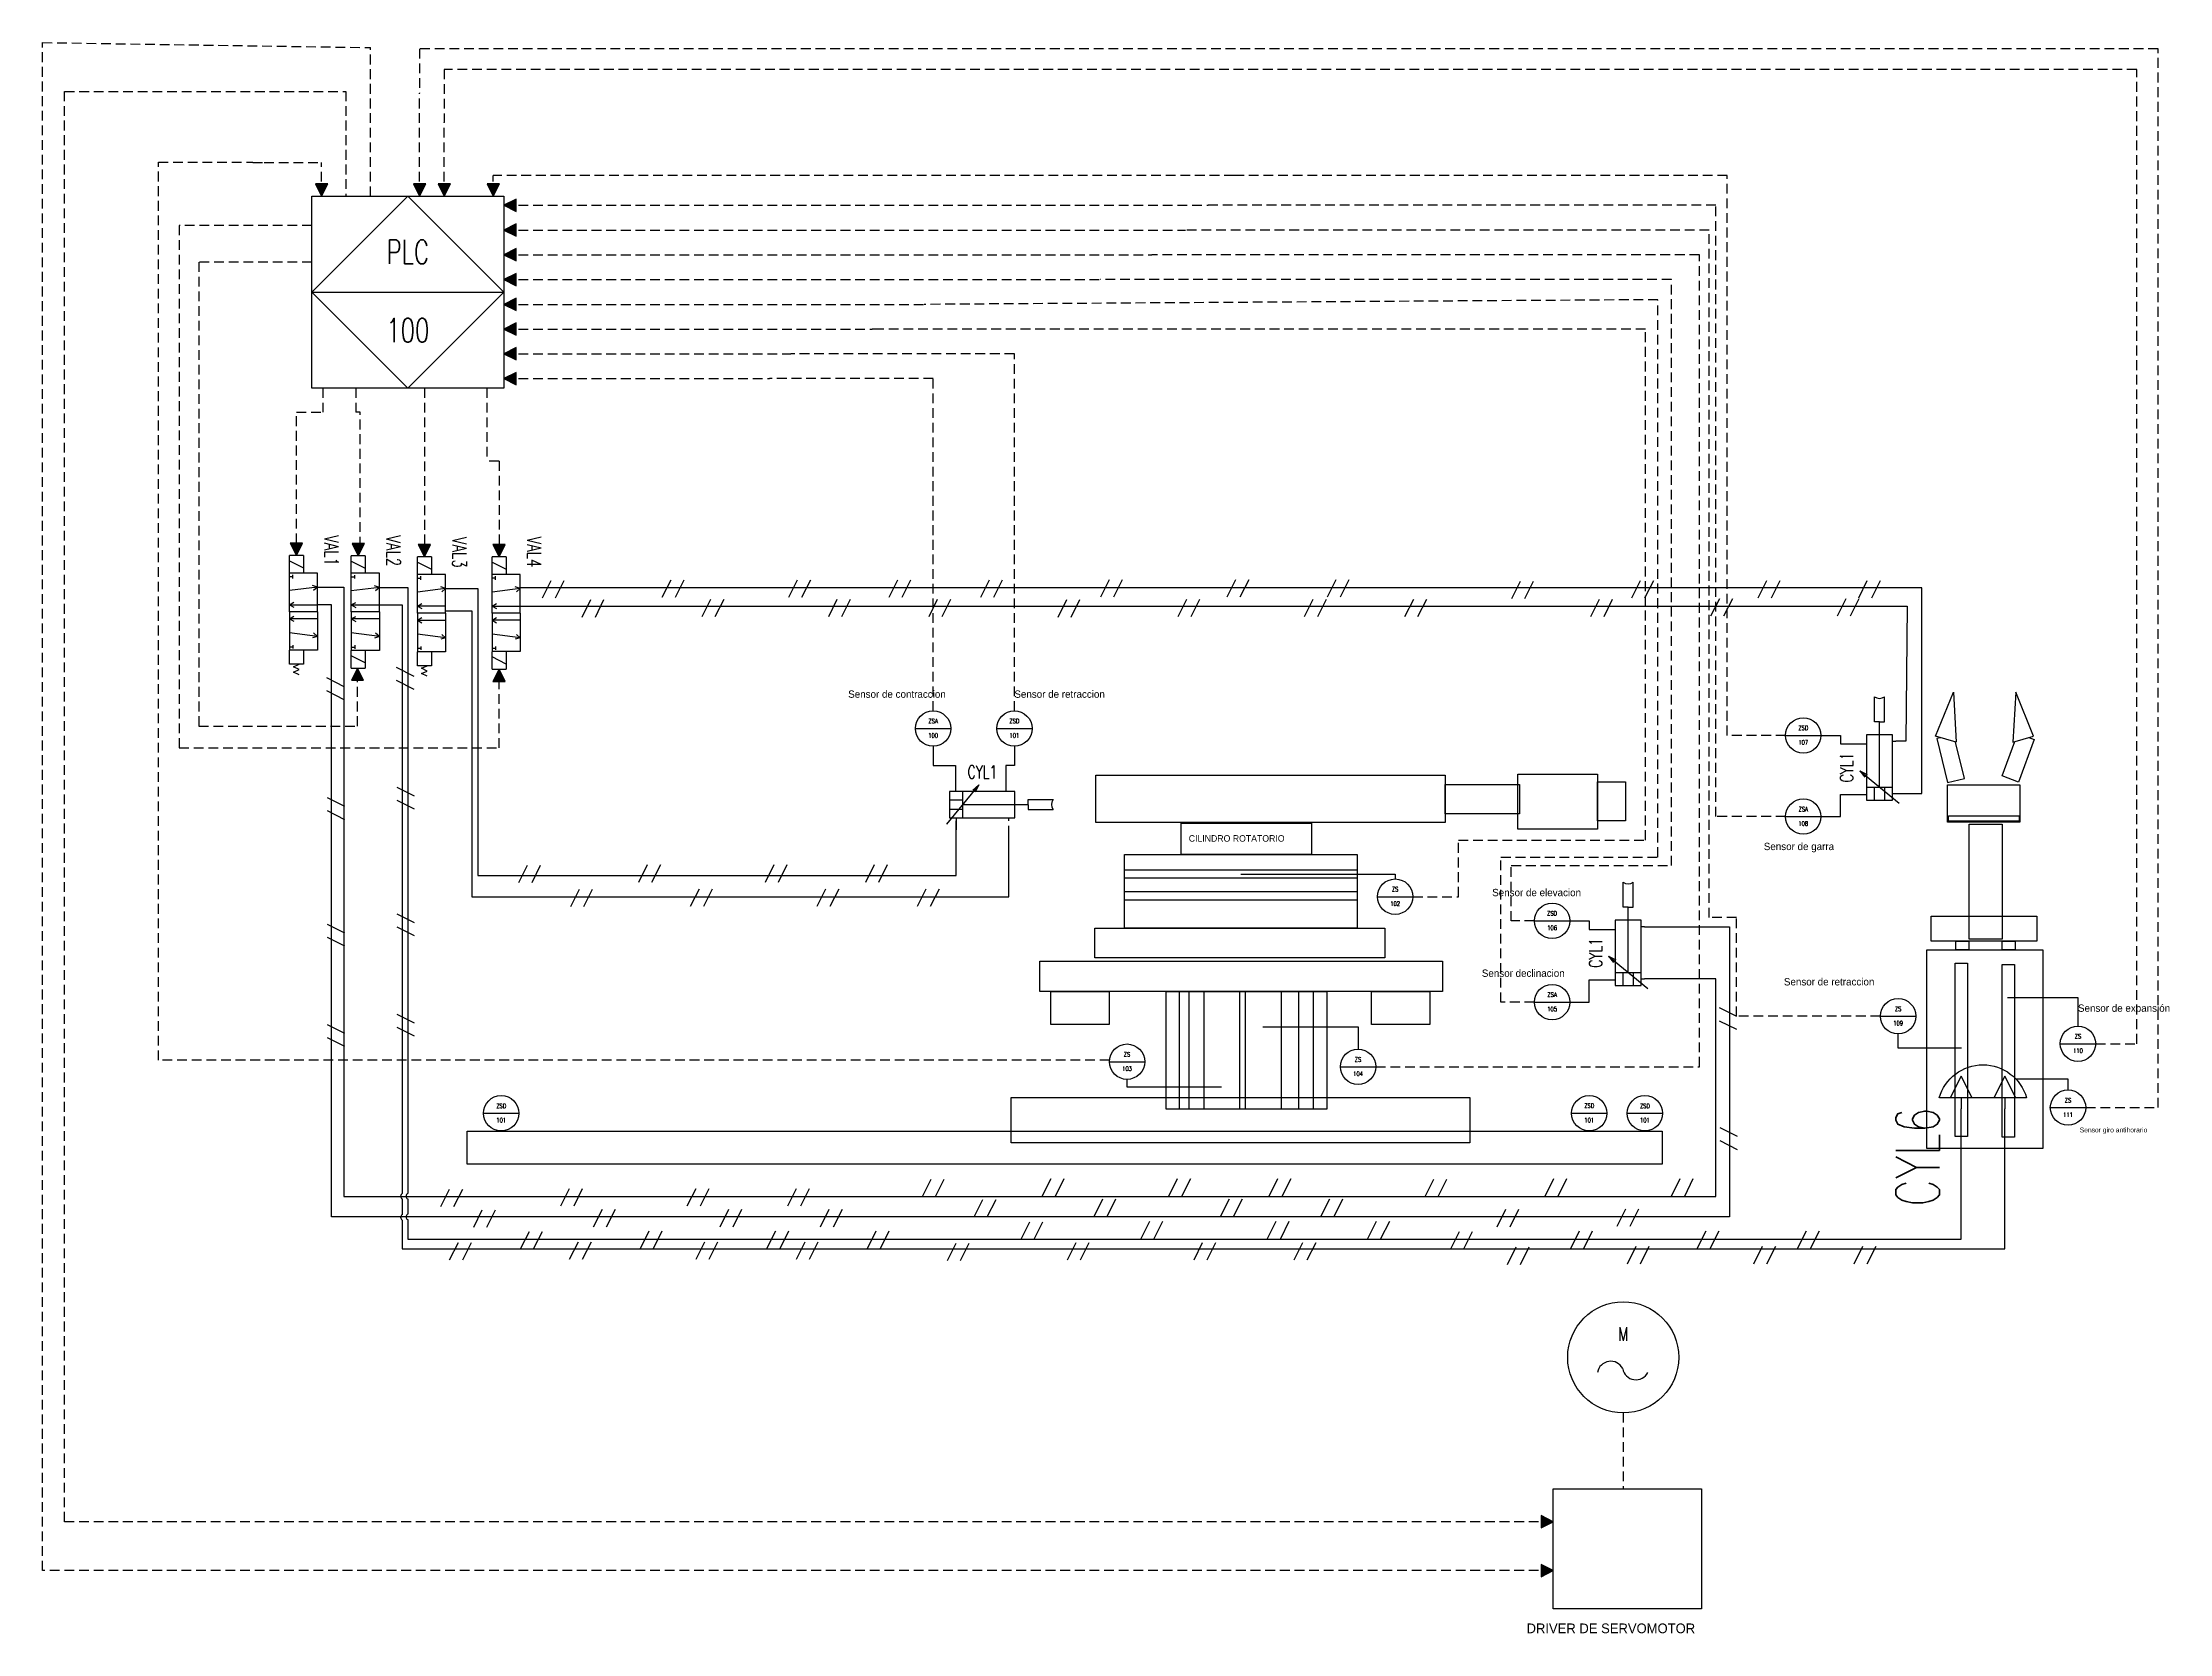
# Model space of a CAD drawing. Header units: inches. Extents: x 190 to 1584, y -339 to -30.
# Drawn here: x 594.2 to 703.2, y -130.5 to -49 of the extents above; entities that cross this region are included whole.
import ezdxf
from ezdxf.enums import TextEntityAlignment as Align

# ---------------------------------------------------------------- set-up
doc = ezdxf.new("R2010")
doc.units = ezdxf.units.IN
doc.header["$MEASUREMENT"] = 0
doc.linetypes.add('DASHED', pattern=[0.75, 0.5, -0.25])
for name, color, linetype in [('025', 1, 'Continuous'), ('GRN_0.5mm^2', 3, 'DASHED'), ('RED_0.5mm^2', 1, 'Continuous'), ('SYMS', 7, 'Continuous'), ('TAGS', 51, 'Continuous'), ('WHT_0.5mm^2', 7, 'Continuous')]:
    doc.layers.add(name, color=color, linetype=linetype)
doc.styles.add('WD', font='romans.shx')

# ---------------------------------------------------------------- blocks, each defined once
blk = doc.blocks.new('VAT1_ROTARY_ACTUATOR')
for p, q in [((-0.0313, -0.0625), (-0.0313, 0.1875)), ((-0.0938, 0.125), (-0.0313, 0.1562)), ((-0.0313, 0.0938), (-0.0938, 0.125)), ((-0.0313, 0.125), (0, 0.125)), ((-0.0313, -0.0313), (-0.0938, 0)), ((-0.0938, 0), (-0.0313, 0.0312)), ((-0.0313, 0), (0, 0))]:
    blk.add_line(p, q)
blk.add_arc((0.004, 0.0625), 0.1299, 105.74773, 254.25225)
at = {"style": 'WD', "width": 0.7}
for tag, p in [('INST', (-0.1875, 0.5)), ('LOC', (-0.1875, 0.3438)), ('TAG1', (-0.1875, 0.1875)), ('DESC1', (-0.1875, -0.1875)), ('DESC2', (-0.1875, -0.3438)), ('DESC3', (-0.1875, -0.5)), ('WDTAGALT', (-0.1875, -0.6562))]:
    blk.add_attdef(tag, text='', height=0.125, dxfattribs=at).set_placement(p, align=Align.RIGHT)
at = {"style": 'WD'}
for tag, p, height, flags in [('WDBLKNAM', (-0.0635, 0.375), 0.01, 9), ('FAMILY', (-0.0625, 0.3438), 0.005, 9), ('X1TERM02', (0, 0.125), 0.005, 1), ('WDTYPE', (0.0625, 0.0625), 0.01, 1), ('X1TERM01', (0, 0), 0.005, 1)]:
    blk.add_attdef(tag, p, '', height=height, dxfattribs=dict(at, flags=flags))
at = {"linetype": 'Continuous', "style": 'WD', "flags": 9}
for tag, p in [('CAT', (-0.0625, 0.3125)), ('ASSYCODE', (-0.0625, 0.25)), ('MFG', (-0.0625, 0.2812))]:
    blk.add_attdef(tag, p, '', height=0.005, dxfattribs=at)
at = {"style": 'WD', "width": 0.7}
for tag, p, height in [('TERM02', (0.0312, 0.1562), 0.0625), ('TERM01', (0.0312, -0.0938), 0.0625), ('RATING1', (-0.0313, -0.2812), 0.125)]:
    blk.add_attdef(tag, p, '', height=height, dxfattribs=at)
at = {"style": 'WD'}
blk.add_attdef('XREF', text='', height=0.0625, dxfattribs=at).set_placement((-0.2188, 0.0312), align=Align.RIGHT)
blk = doc.blocks.new('HIN1_INFRONT_MAIN')
at = {"ltscale": 0.127}
blk.add_line((-0.5, 0), (0.5, 0), dxfattribs=at)
at = {"ltscale": 3.2258}
blk.add_circle((0, 0), 0.5, dxfattribs=at)
at = {"style": 'WD', "width": 0.7}
for tag, height, p in [('TERM01', 0.0625, (-0.524, 0.018)), ('INST', 0.125, (-0.481, 0.455)), ('LOC', 0.125, (-0.481, 0.293))]:
    blk.add_attdef(tag, text='', height=height, dxfattribs=at).set_placement(p, align=Align.RIGHT)
for tag, p, height in [('X4TERM01', (-0.5, 0), 0.005), ('X2TERM04', (0, 0.5), 0.005), ('TERM04', (0.021, 0.531), 0.0625), ('X1TERM03', (0.5, 0), 0.005), ('TERM03', (0.522, 0.018), 0.0625), ('X8TERM02', (0, -0.5), 0.005), ('TERM02', (0.023, -0.581), 0.0625), ('RATING1', (0.513, -0.162), 0.125), ('DESC1', (0.513, -0.321), 0.125), ('DESC2', (0.513, -0.51), 0.125), ('DESC3', (0.513, -0.691), 0.125), ('WDTAGALT', (0.513, -0.866), 0.125)]:
    blk.add_attdef(tag, p, '', height=height, dxfattribs=at)
for tag, p in [('TAG1_PART1', (0, 0.147)), ('TAG1_PART2', (0, -0.26))]:
    blk.add_attdef(tag, text='', height=0.125, dxfattribs=at).set_placement(p, align=Align.CENTER)
blk.add_attdef('XREF', text='', height=0.0625, rotation=0.0625, dxfattribs=at).set_placement((0.546, 0.412), align=Align.TOP_CENTER)
at = {"style": 'WD', "width": 0.7, "flags": 1}
for tag, p in [('WDTYPE', (-0.535, -0.17)), ('CAT', (-0.546, -0.253)), ('MFG', (-0.544, -0.28)), ('FAMILY', (-0.537, -0.223)), ('ASSYCODE', (-0.525, -0.306))]:
    blk.add_attdef(tag, text='', height=0.01, dxfattribs=at).set_placement(p, align=Align.CENTER)
blk = doc.blocks.new('VCY1_SGL_VAR_CUSH')
for p, q in [((0.562, 0.281), (-0.063, 0.281)), ((-0.063, 0.281), (-0.063, 0.031)), ((0.062, 0.281), (0.062, 0.031)), ((0.218, 0.344), (0.158, 0.295)), ((0.218, 0.344), (0.181, 0.275)), ((0.562, 0.031), (0.562, 0.281)), ((-0.063, 0.203), (0.062, 0.203)), ((0.062, 0.109), (-0.063, 0.109)), ((-0.063, 0.031), (0.562, 0.031)), ((0, 0.031), (0, 0)), ((0.062, 0.156), (0.688, 0.156)), ((0.5, 0.031), (0.5, 0))]:
    blk.add_line(p, q)
blk.add_lwpolyline([(0.218, 0.344), (-0.093, -0.031), (-0.093, -0.031)])
at = {"style": 'WD', "width": 0.7}
for tag, p in [('INST', (0.25, 0.719)), ('LOC', (0.25, 0.562)), ('TAG1', (0.25, 0.406))]:
    blk.add_attdef(tag, text='', height=0.125, dxfattribs=at).set_placement(p, align=Align.CENTER)
for tag, p in [('DESC1', (-0.156, 0.156)), ('DESC2', (-0.156, 0)), ('WDTAGALT', (-0.156, -0.312)), ('DESC3', (-0.156, -0.156))]:
    blk.add_attdef(tag, text='', height=0.125, dxfattribs=at).set_placement(p, align=Align.RIGHT)
at = {"style": 'WD'}
for tag, p, height, flags in [('WDBLKNAM', (0.374, 0.281), 0.01, 9), ('FAMILY', (0.383, 0.251), 0.01, 9), ('X8TERM01', (0, 0), 0.005, 1), ('WDTYPE', (0.062, 0.062), 0.01, 1), ('X8TERM02', (0.5, 0), 0.005, 1)]:
    blk.add_attdef(tag, p, '', height=height, dxfattribs=dict(at, flags=flags))
at = {"linetype": 'Continuous', "style": 'WD', "flags": 9}
for tag, p in [('CAT', (0.408, 0.207)), ('ASSYCODE', (0.408, 0.17)), ('MFG', (0.406, 0.188))]:
    blk.add_attdef(tag, text='', height=0.01, dxfattribs=at).set_placement(p, align=Align.CENTER)
at = {"style": 'WD'}
blk.add_attdef('XREF', (0.656, 0.219), '', height=0.0625, dxfattribs=at)
at = {"style": 'WD', "width": 0.7}
for tag, p, height in [('RATING1', (0.688, 0), 0.125), ('TERM01', (0.031, -0.094), 0.0625), ('TERM02', (0.531, -0.094), 0.0625)]:
    blk.add_attdef(tag, p, '', height=height, dxfattribs=at)
blk = doc.blocks.new('VVL1_5WAY_2POS')
for p, q in [((0.219, 0), (-0.125, 0)), ((-0.125, 0), (-0.125, -0.25)), ((0, 0), (-0.014, -0.043)), ((0, 0), (0.031, -0.25)), ((0, 0), (0.03, -0.034)), ((0.219, 0), (0.562, 0)), ((0.156, -0.25), (0.156, 0)), ((0.219, 0), (0.219, -0.25)), ((0.281, 0), (0.281, -0.25)), ((0.438, 0), (0.406, -0.25)), ((0.438, 0), (0.408, -0.034)), ((0.438, 0), (0.452, -0.043)), ((0.562, 0), (0.562, -0.25)), ((0.219, -0.25), (-0.125, -0.25)), ((-0.078, -0.219), (-0.109, -0.219)), ((-0.094, -0.25), (-0.094, -0.219)), ((0.156, -0.25), (0.134, -0.211)), ((0.156, -0.25), (0.179, -0.211)), ((0.219, -0.25), (0.562, -0.25)), ((0.281, -0.25), (0.259, -0.211)), ((0.281, -0.25), (0.304, -0.211)), ((0.516, -0.219), (0.547, -0.219)), ((0.531, -0.25), (0.531, -0.219))]:
    blk.add_line(p, q)
at = {"style": 'WD', "width": 0.7}
for tag, p, height in [('DESC1', (0.75, 0.5), 0.125), ('DESC2', (0.75, 0.344), 0.125), ('DESC3', (0.75, 0.188), 0.125), ('TERM01', (0.031, 0.031), 0.0625), ('TERM02', (0.188, 0.031), 0.0625), ('TERM03', (0.312, 0.031), 0.0625), ('TERM04', (0.469, 0.031), 0.0625), ('WDTAGALT', (0.75, 0.031), 0.125), ('TERM05', (-0.062, -0.344), 0.0625), ('TERM06', (0.062, -0.344), 0.0625), ('TERM07', (0.188, -0.344), 0.0625), ('TERM08', (0.312, -0.344), 0.0625), ('TERM09', (0.438, -0.344), 0.0625), ('TERM10', (0.562, -0.344), 0.0625)]:
    blk.add_attdef(tag, p, '', height=height, dxfattribs=at)
for tag, p in [('INST', (-0.188, 0.375)), ('LOC', (-0.188, 0.219)), ('TAG1', (-0.188, 0.062)), ('RATING1', (-0.188, -0.438))]:
    blk.add_attdef(tag, text='', height=0.125, dxfattribs=at).set_placement(p, align=Align.RIGHT)
at = {"style": 'WD'}
for tag, p, height, flags in [('X2TERM01', (0, 0), 0.005, 1), ('WDTYPE', (0.062, 0.062), 0.01, 1), ('X2TERM02', (0.156, 0), 0.005, 1), ('X2TERM03', (0.281, 0), 0.005, 1), ('X2TERM04', (0.438, 0), 0.005, 1), ('WDBLKNAM', (0.499, -0.062), 0.01, 9), ('FAMILY', (0.5, -0.094), 0.005, 9), ('X8TERM05', (-0.094, -0.25), 0.005, 1), ('X8TERM06', (0.031, -0.25), 0.005, 1), ('X8TERM07', (0.156, -0.25), 0.005, 1), ('X8TERM08', (0.281, -0.25), 0.005, 1), ('X8TERM09', (0.406, -0.25), 0.005, 1), ('X8TERM10', (0.531, -0.25), 0.005, 1)]:
    blk.add_attdef(tag, p, '', height=height, dxfattribs=dict(at, flags=flags))
at = {"linetype": 'Continuous', "style": 'WD', "flags": 9}
for tag, p in [('ASSYCODE', (0.5, -0.188)), ('CAT', (0.5, -0.125)), ('MFG', (0.5, -0.156))]:
    blk.add_attdef(tag, p, '', height=0.005, dxfattribs=at)
at = {"style": 'WD'}
blk.add_attdef('XREF', (0.562, -0.438), '', height=0.0625, dxfattribs=at)
blk = doc.blocks.new('VOP1_SOL')
for p, q in [((-0.156, 0), (-0.156, -0.125)), ((-0.156, 0), (0, 0)), ((0, -0.125), (-0.156, -0.125)), ((-0.109, -0.125), (-0.046, 0))]:
    blk.add_line(p, q)
at = {"style": 'WD', "width": 0.7}
for tag, height, p in [('TAG1', 0.125, (-0.188, 0.312)), ('WDTAGALT', 0.125, (-0.188, 0.156)), ('DESC1', 0.125, (-0.188, 0)), ('TERM20', 0.0625, (-0.188, -0.094)), ('XREF', 0.0625, (-0.183, -0.188))]:
    blk.add_attdef(tag, text='', height=height, dxfattribs=at).set_placement(p, align=Align.RIGHT)
at = {"style": 'WD'}
for tag, p, height, flags in [('WDBLKNAM', (0.062, 0.031), 0.01, 9), ('WDTYPE', (0.062, 0.062), 0.01, 1), ('FAMILY', (-0.125, -0.156), 0.005, 9)]:
    blk.add_attdef(tag, p, '', height=height, dxfattribs=dict(at, flags=flags))
at = {"linetype": 'Continuous', "style": 'WD', "flags": 9}
for tag, p in [('MFG', (-0.125, -0.188)), ('ASSYCODE', (-0.094, -0.188)), ('CAT', (-0.094, -0.156))]:
    blk.add_attdef(tag, p, '', height=0.005, dxfattribs=at)
blk = doc.blocks.new('VOP1_SPG_R')
for p, q in [((0, 0), (0.125, 0)), ((0.125, 0), (0.125, -0.125)), ((0.125, -0.125), (0, -0.125)), ((0.147, -0.089), (0.125, -0.039)), ((0.171, -0.039), (0.147, -0.089)), ((0.194, -0.088), (0.171, -0.039)), ((0.218, -0.039), (0.194, -0.088))]:
    blk.add_line(p, q)
at = {"style": 'WD'}
for tag, p, height in [('TAG1', (0.25, 0.312), 0.125), ('XREF', (0.25, -0.188), 0.0625)]:
    blk.add_attdef(tag, p, '', height=height, dxfattribs=at)
at = {"style": 'WD', "width": 0.7}
for tag, p, height in [('WDTAGALT', (0.25, 0.156), 0.125), ('DESC1', (0.25, 0), 0.125), ('TERM20', (0.25, -0.094), 0.0625)]:
    blk.add_attdef(tag, p, '', height=height, dxfattribs=at)
at = {"style": 'WD'}
for tag, p, height, flags in [('WDBLKNAM', (0.062, 0.031), 0.01, 9), ('WDTYPE', (0.062, 0.062), 0.01, 1), ('FAMILY', (0.031, -0.156), 0.005, 9)]:
    blk.add_attdef(tag, p, '', height=height, dxfattribs=dict(at, flags=flags))
at = {"linetype": 'Continuous', "style": 'WD', "flags": 9}
for tag, p in [('MFG', (0.031, -0.188)), ('CAT', (0.062, -0.156)), ('ASSYCODE', (0.062, -0.188))]:
    blk.add_attdef(tag, p, '', height=0.005, dxfattribs=at)
blk = doc.blocks.new('HFA1_FLOW_ARROW_DWN_P')
blk.add_hatch(color=256).paths.add_polyline_path([(0.0625, 0.125), (-0.0625, 0.125), (0, 0)])
blk.add_lwpolyline([(-0.0625, 0.125), (0, 0), (0.0625, 0.125)], close=True)
at = {"style": 'WD', "flags": 1}
for tag, p in [('X2TERM01', (0, 0.125)), ('X8TERM01', (0, 0))]:
    blk.add_attdef(tag, p, '', height=0.0075, dxfattribs=at)
blk = doc.blocks.new('HIN1_INFRONT_MAIN_PLC')
for p, q in [((-0.5, -0.5), (-0.5, 0.5)), ((-0.5, 0.5), (0.5, 0.5)), ((0.5, 0.5), (0.5, -0.5)), ((0.5, -0.5), (-0.5, -0.5))]:
    blk.add_line(p, q)
at = {"ltscale": 0.127}
blk.add_line((-0.5, 0), (0.5, 0), dxfattribs=at)
at = {"ltscale": 25.4, "flags": 128}
blk.add_lwpolyline([(0, 0.5), (-0.5, 0), (0, -0.5), (0.5, 0)], close=True, dxfattribs=at)
at = {"ltscale": 3.2258, "flags": 128}
blk.add_lwpolyline([(0, 0.5), (-0.5, 0), (0, -0.5), (0.5, 0)], close=True, dxfattribs=at)
blk.add_lwpolyline([(0, 0.5), (-0.5, 0), (0, -0.5), (0.5, 0)], close=True, dxfattribs=at)
at = {"style": 'WD', "width": 0.7}
for tag, p, height in [('TERM04', (0.021, 0.531), 0.0625), ('X2TERM04', (0, 0.5), 0.005), ('X4TERM01', (-0.5, 0), 0.005), ('X1TERM03', (0.5, 0), 0.005), ('TERM03', (0.522, 0.018), 0.0625), ('RATING1', (0.548, -0.168), 0.125), ('DESC1', (0.548, -0.327), 0.125), ('DESC2', (0.548, -0.517), 0.125), ('X8TERM02', (0, -0.5), 0.005), ('TERM02', (0.023, -0.581), 0.0625), ('DESC3', (0.548, -0.697), 0.125), ('WDTAGALT', (0.548, -0.872), 0.125)]:
    blk.add_attdef(tag, p, '', height=height, dxfattribs=at)
for tag, height, p in [('INST', 0.125, (-0.582, 0.416)), ('LOC', 0.125, (-0.582, 0.254)), ('TERM01', 0.0625, (-0.524, 0.018))]:
    blk.add_attdef(tag, text='', height=height, dxfattribs=at).set_placement(p, align=Align.RIGHT)
blk.add_attdef('XREF', text='', height=0.0625, rotation=0.0625, dxfattribs=at).set_placement((0.63, 0.377), align=Align.TOP_CENTER)
for tag, p in [('TAG1_PART1', (0, 0.147)), ('TAG1_PART2', (0, -0.26))]:
    blk.add_attdef(tag, text='', height=0.125, dxfattribs=at).set_placement(p, align=Align.CENTER)
at = {"style": 'WD', "width": 0.7, "flags": 1}
for tag, p in [('WDTYPE', (-0.577, -0.17)), ('FAMILY', (-0.579, -0.223)), ('CAT', (-0.587, -0.253)), ('MFG', (-0.586, -0.28)), ('ASSYCODE', (-0.566, -0.306))]:
    blk.add_attdef(tag, text='', height=0.01, dxfattribs=at).set_placement(p, align=Align.CENTER)
blk = doc.blocks.new('HIN1_FIELD_MOUNT')
at = {"ltscale": 3.2258}
blk.add_circle((0, 0), 0.5, dxfattribs=at)
at = {"style": 'WD', "width": 0.7}
for tag, height, p in [('INST', 0.125, (-0.454, 0.471)), ('LOC', 0.125, (-0.454, 0.309)), ('TERM01', 0.0625, (-0.524, 0.018))]:
    blk.add_attdef(tag, text='', height=height, dxfattribs=at).set_placement(p, align=Align.RIGHT)
for tag, p, height in [('TERM04', (0.021, 0.531), 0.0625), ('X2TERM04', (0, 0.5), 0.005), ('X4TERM01', (-0.5, 0), 0.005), ('X1TERM03', (0.5, 0), 0.005), ('TERM03', (0.522, 0.018), 0.0625), ('RATING1', (0.513, -0.159), 0.125), ('DESC1', (0.513, -0.318), 0.125), ('DESC2', (0.513, -0.508), 0.125), ('X8TERM02', (0, -0.5), 0.005), ('TERM02', (0.023, -0.581), 0.0625), ('DESC3', (0.513, -0.688), 0.125), ('WDTAGALT', (0.513, -0.863), 0.125)]:
    blk.add_attdef(tag, p, '', height=height, dxfattribs=at)
blk.add_attdef('XREF', text='', height=0.0625, rotation=0.0625, dxfattribs=at).set_placement((0.546, 0.412), align=Align.TOP_CENTER)
for tag, p in [('TAG1_PART1', (0, 0.147)), ('TAG1_PART2', (0, -0.26))]:
    blk.add_attdef(tag, text='', height=0.125, dxfattribs=at).set_placement(p, align=Align.CENTER)
at = {"style": 'WD', "width": 0.7, "flags": 1}
for tag, p in [('WDTYPE', (-0.535, -0.17)), ('CAT', (-0.546, -0.253)), ('MFG', (-0.544, -0.28)), ('FAMILY', (-0.537, -0.223)), ('ASSYCODE', (-0.525, -0.306))]:
    blk.add_attdef(tag, text='', height=0.01, dxfattribs=at).set_placement(p, align=Align.CENTER)

msp = doc.modelspace()

# ---------------------------------------------------------------- linework, layer by layer
for p, q in [((688.07, -83.78), (688.07, -82.5)), ((688.58, -83.78), (688.58, -82.5)), ((688.32, -83.78), (688.07, -83.78)), ((688.32, -83.78), (688.58, -83.78)), ((685.33, -84.48), (686.32, -84.48)), ((686.32, -84.48), (686.32, -84.92)), ((686.32, -84.92), (687.65, -84.92)), ((639.86, -85.03), (639.86, -86.03)), ((639.86, -86.03), (640.71, -86.03)), ((640.71, -86.03), (641, -86.03)), ((641, -86.03), (641, -87.36)), ((644.02, -86.03), (643.58, -86.03)), ((643.58, -86.03), (643.58, -87.36)), ((644.02, -85.03), (644.02, -86.03)), ((644.72, -88.03), (644.72, -87.77)), ((644.72, -87.77), (646, -87.77)), ((644.72, -88.03), (644.72, -88.28)), ((686.32, -87.79), (686.32, -87.5)), ((686.32, -87.5), (687.65, -87.5)), ((686.32, -88.64), (686.32, -87.79)), ((644.72, -88.28), (646, -88.28)), ((685.33, -88.64), (686.32, -88.64)), ((675.2, -93.27), (675.2, -92)), ((675.71, -93.27), (675.71, -92)), ((675.46, -93.27), (675.2, -93.27)), ((675.46, -93.27), (675.71, -93.27)), ((672.47, -93.98), (673.46, -93.98)), ((673.46, -93.98), (673.46, -94.42)), ((673.46, -94.42), (674.79, -94.42)), ((673.46, -97.29), (673.46, -97)), ((673.46, -97), (674.79, -97)), ((673.46, -98.14), (673.46, -97.29)), ((672.47, -98.14), (673.46, -98.14)), ((697.98, -102.08), (695.31, -102.08)), ((697.98, -102.64), (697.98, -102.08))]:
    msp.add_line(p, q)
at = {"color": 1}
for points in [[(689.16, -87.46), (690.5, -87.46), (690.5, -78.64), (690.5, -76.92), (618.71, -76.92)], [(618.71, -77.86), (689.74, -77.86), (689.67, -84.78), (689.16, -84.78)]]:
    msp.add_lwpolyline(points, dxfattribs=at)
for points in [[(688.07, -82.5, 0.330259), (688.58, -82.5)], [(646, -87.77, 0.330259), (646, -88.28)], [(675.2, -92, 0.330259), (675.71, -92)]]:
    msp.add_lwpolyline(points, format="xyb")
for points in [[(691.19, -84.52), (692.11, -82.26), (692.25, -84.83), (691.19, -84.52)], [(696.22, -84.52), (695.3, -82.26), (695.16, -84.83), (696.22, -84.52)], [(691.45, -84.6), (691.26, -84.64), (691.81, -86.9), (692.68, -86.68), (692.22, -84.82)], [(695.98, -84.59), (696.24, -84.69), (695.45, -86.87), (694.61, -86.56), (695.25, -84.8)], [(655.62, -91.58), (663.52, -91.58), (663.52, -91.83)], [(694.88, -97.9), (698.49, -97.9), (698.49, -99.36)], [(656.75, -99.41), (661.62, -99.41), (661.62, -100.55)], [(692.53, -100.49), (689.28, -100.49), (689.28, -99.77)], [(654.63, -102.5), (649.79, -102.5), (649.79, -102.1)]]:
    msp.add_lwpolyline(points)
for points in [[(648.19, -86.51), (666.08, -86.51), (666.08, -88.94), (648.19, -88.94)], [(666.08, -86.99), (669.89, -86.99), (669.89, -88.5), (666.08, -88.5)], [(669.81, -86.47), (673.88, -86.47), (673.88, -89.28), (669.81, -89.28)], [(673.88, -86.86), (675.31, -86.86), (675.31, -88.85), (673.88, -88.85)], [(691.81, -87.01), (695.52, -87.01), (695.52, -88.93), (691.81, -88.93)], [(652.57, -88.98), (659.24, -88.98), (659.24, -90.58), (652.57, -90.58)], [(691.86, -88.6), (695.47, -88.6), (695.47, -88.88), (691.86, -88.88)], [(692.92, -89.02), (694.6, -89.02), (694.6, -94.91), (692.92, -94.91)], [(649.66, -90.58), (661.58, -90.58), (661.58, -94.36), (649.66, -94.36)], [(649.66, -91.36), (661.58, -91.36), (661.58, -91.79), (649.66, -91.79)], [(649.66, -92.47), (661.58, -92.47), (661.58, -92.92), (649.66, -92.92)], [(648.14, -94.36), (663, -94.36), (663, -95.88), (648.14, -95.88)], [(690.97, -93.74), (696.39, -93.74), (696.39, -95.02), (690.97, -95.02)], [(690.75, -95.47), (696.69, -95.47), (696.69, -105.63), (690.75, -105.63)], [(692.23, -95.02), (692.9, -95.02), (692.9, -95.47), (692.23, -95.47)], [(694.6, -95.02), (695.27, -95.02), (695.27, -95.47), (694.6, -95.47)], [(645.33, -96.04), (665.95, -96.04), (665.95, -97.6), (645.33, -97.6)], [(692.2, -96.14), (692.84, -96.14), (692.84, -105.02), (692.2, -105.02)], [(694.6, -96.22), (695.24, -96.22), (695.24, -105.05), (694.6, -105.05)], [(645.89, -97.6), (648.88, -97.6), (648.88, -99.29), (645.89, -99.29)], [(651.79, -97.6), (660.02, -97.6), (660.02, -103.62), (651.79, -103.62)], [(652.48, -97.6), (652.96, -97.6), (652.96, -103.62), (652.48, -103.62)], [(653.74, -97.6), (655.55, -97.6), (655.55, -103.62), (653.74, -103.62)], [(655.86, -97.6), (657.68, -97.6), (657.68, -103.62), (655.86, -103.62)], [(658.59, -97.6), (659.32, -97.6), (659.32, -103.62), (658.59, -103.62)], [(662.31, -97.6), (665.3, -97.6), (665.3, -99.29), (662.31, -99.29)], [(643.85, -103.02), (667.34, -103.02), (667.34, -105.34), (643.85, -105.34)], [(615.99, -104.74), (677.2, -104.74), (677.2, -106.44), (615.99, -106.44)], [(671.62, -123.07), (679.21, -123.07), (679.21, -129.21), (671.62, -129.21)]]:
    msp.add_lwpolyline(points, close=True)
for centre, start, end in [((674.56, -117.22), 26.7606, 169.8907), ((675.85, -116.79), 190.1093, 333.2394)]:
    msp.add_arc(centre, 0.688, start, end)
at = {"layer": '025'}
for p, q in [((619.85, -77.44), (620.29, -76.55)), ((620.52, -77.44), (620.96, -76.55)), ((625.99, -77.41), (626.44, -76.52)), ((626.66, -77.41), (627.11, -76.52)), ((632.47, -77.41), (632.92, -76.52)), ((633.14, -77.41), (633.59, -76.52)), ((637.61, -77.41), (638.05, -76.52)), ((638.28, -77.41), (638.72, -76.52)), ((642.3, -77.41), (642.74, -76.52)), ((642.97, -77.41), (643.41, -76.52)), ((648.44, -77.39), (648.89, -76.49)), ((649.11, -77.39), (649.56, -76.49)), ((654.92, -77.39), (655.37, -76.49)), ((655.59, -77.39), (656.04, -76.49)), ((660.06, -77.39), (660.5, -76.49)), ((660.73, -77.39), (661.17, -76.49)), ((669.5, -77.47), (669.94, -76.58)), ((670.17, -77.47), (670.61, -76.58)), ((675.64, -77.44), (676.09, -76.55)), ((676.31, -77.44), (676.76, -76.55)), ((682.12, -77.44), (682.56, -76.55)), ((682.79, -77.44), (683.23, -76.55)), ((687.26, -77.44), (687.7, -76.55)), ((687.93, -77.44), (688.37, -76.55)), ((621.89, -78.42), (622.33, -77.53)), ((622.56, -78.42), (623, -77.53)), ((628.03, -78.39), (628.48, -77.5)), ((628.7, -78.39), (629.15, -77.5)), ((634.51, -78.39), (634.95, -77.5)), ((635.18, -78.39), (635.62, -77.5)), ((639.65, -78.39), (640.09, -77.5)), ((640.32, -78.39), (640.76, -77.5)), ((646.26, -78.42), (646.71, -77.53)), ((646.93, -78.42), (647.38, -77.53)), ((652.41, -78.39), (652.85, -77.5)), ((653.08, -78.39), (653.52, -77.5)), ((658.88, -78.39), (659.33, -77.5)), ((659.56, -78.39), (660, -77.5)), ((664.02, -78.39), (664.47, -77.5)), ((664.69, -78.39), (665.14, -77.5)), ((673.55, -78.39), (673.99, -77.5)), ((674.22, -78.39), (674.66, -77.5)), ((679.69, -78.36), (680.14, -77.47)), ((680.36, -78.36), (680.81, -77.47)), ((686.17, -78.36), (686.61, -77.47)), ((686.84, -78.36), (687.28, -77.47)), ((608.79, -81.52), (609.68, -81.97)), ((612.36, -80.99), (613.26, -81.44)), ((612.36, -81.66), (613.26, -82.11)), ((608.79, -82.19), (609.68, -82.64)), ((612.39, -87.13), (613.28, -87.58)), ((608.82, -87.66), (609.71, -88.11)), ((612.39, -87.8), (613.28, -88.25)), ((608.82, -88.33), (609.71, -88.78)), ((618.65, -92.02), (619.09, -91.13)), ((619.32, -92.02), (619.76, -91.13)), ((624.79, -91.99), (625.24, -91.1)), ((625.46, -91.99), (625.91, -91.1)), ((631.27, -91.99), (631.71, -91.1)), ((631.94, -91.99), (632.38, -91.1)), ((636.41, -91.99), (636.85, -91.1)), ((637.08, -91.99), (637.52, -91.1)), ((621.3, -93.25), (621.75, -92.35)), ((621.97, -93.25), (622.42, -92.35)), ((627.44, -93.22), (627.89, -92.33)), ((628.11, -93.22), (628.56, -92.33)), ((633.92, -93.22), (634.37, -92.33)), ((634.59, -93.22), (635.04, -92.33)), ((639.06, -93.22), (639.51, -92.33)), ((639.73, -93.22), (640.18, -92.33)), ((612.39, -93.61), (613.28, -94.06)), ((608.82, -94.14), (609.71, -94.59)), ((612.39, -94.28), (613.28, -94.73)), ((608.82, -94.81), (609.71, -95.26)), ((612.39, -98.75), (613.28, -99.2)), ((680.11, -98.41), (681, -98.86)), ((680.11, -99.09), (681, -99.53)), ((608.82, -99.28), (609.71, -99.73)), ((608.82, -99.95), (609.71, -100.4)), ((612.39, -99.42), (613.28, -99.87)), ((680.14, -104.56), (681.03, -105)), ((680.14, -105.23), (681.03, -105.68)), ((614.65, -108.61), (615.1, -107.71)), ((615.32, -108.61), (615.77, -107.71)), ((620.8, -108.58), (621.24, -107.68)), ((621.47, -108.58), (621.91, -107.68)), ((627.27, -108.58), (627.72, -107.68)), ((627.94, -108.58), (628.39, -107.68)), ((632.41, -108.58), (632.86, -107.68)), ((633.08, -108.58), (633.53, -107.68)), ((639.31, -108.1), (639.76, -107.21)), ((639.98, -108.1), (640.43, -107.21)), ((645.45, -108.08), (645.9, -107.18)), ((646.12, -108.08), (646.57, -107.18)), ((651.93, -108.08), (652.38, -107.18)), ((652.6, -108.08), (653.05, -107.18)), ((657.07, -108.08), (657.52, -107.18)), ((657.74, -108.08), (658.19, -107.18)), ((665.06, -108.1), (665.5, -107.21)), ((665.73, -108.1), (666.17, -107.21)), ((671.2, -108.08), (671.65, -107.18)), ((671.87, -108.08), (672.32, -107.18)), ((677.68, -108.08), (678.12, -107.18)), ((678.35, -108.08), (678.79, -107.18)), ((616.33, -109.67), (616.77, -108.77)), ((617, -109.67), (617.45, -108.77)), ((622.47, -109.64), (622.92, -108.75)), ((623.14, -109.64), (623.59, -108.75)), ((628.95, -109.64), (629.4, -108.75)), ((629.62, -109.64), (630.07, -108.75)), ((634.09, -109.64), (634.53, -108.75)), ((634.76, -109.64), (635.21, -108.75)), ((641.96, -109.14), (642.41, -108.24)), ((642.63, -109.14), (643.08, -108.24)), ((648.11, -109.11), (648.55, -108.22)), ((648.78, -109.11), (649.22, -108.22)), ((654.58, -109.11), (655.03, -108.22)), ((655.25, -109.11), (655.7, -108.22)), ((659.72, -109.11), (660.17, -108.22)), ((660.39, -109.11), (660.84, -108.22)), ((668.74, -109.64), (669.19, -108.75)), ((669.41, -109.64), (669.86, -108.75)), ((674.89, -109.61), (675.33, -108.72)), ((675.56, -109.61), (676, -108.72)), ((618.73, -110.78), (619.18, -109.89)), ((619.4, -110.78), (619.85, -109.89)), ((624.87, -110.76), (625.32, -109.86)), ((625.54, -110.76), (625.99, -109.86)), ((631.35, -110.76), (631.8, -109.86)), ((632.02, -110.76), (632.47, -109.86)), ((636.49, -110.76), (636.94, -109.86)), ((637.16, -110.76), (637.61, -109.86)), ((644.36, -110.28), (644.81, -109.39)), ((645.03, -110.28), (645.48, -109.39)), ((650.51, -110.25), (650.95, -109.36)), ((651.18, -110.25), (651.62, -109.36)), ((656.99, -110.25), (657.43, -109.36)), ((657.66, -110.25), (658.1, -109.36)), ((662.12, -110.25), (662.57, -109.36)), ((662.79, -110.25), (663.24, -109.36)), ((666.37, -110.78), (666.82, -109.89)), ((667.04, -110.78), (667.49, -109.89)), ((672.51, -110.76), (672.96, -109.86)), ((673.18, -110.76), (673.63, -109.86)), ((678.99, -110.76), (679.44, -109.86)), ((679.66, -110.76), (680.11, -109.86)), ((684.13, -110.76), (684.58, -109.86)), ((684.8, -110.76), (685.25, -109.86)), ((615.1, -111.34), (615.55, -110.45)), ((615.77, -111.34), (616.22, -110.45)), ((621.24, -111.31), (621.69, -110.42)), ((621.91, -111.31), (622.36, -110.42)), ((627.72, -111.31), (628.17, -110.42)), ((628.39, -111.31), (628.84, -110.42)), ((632.86, -111.31), (633.31, -110.42)), ((633.53, -111.31), (633.98, -110.42)), ((640.59, -111.37), (641.04, -110.48)), ((641.26, -111.37), (641.71, -110.48)), ((646.74, -111.34), (647.18, -110.45)), ((647.41, -111.34), (647.85, -110.45)), ((653.22, -111.34), (653.66, -110.45)), ((653.89, -111.34), (654.33, -110.45)), ((658.35, -111.34), (658.8, -110.45)), ((659.02, -111.34), (659.47, -110.45)), ((669.27, -111.57), (669.72, -110.67)), ((669.94, -111.57), (670.39, -110.67)), ((675.42, -111.54), (675.86, -110.64)), ((676.09, -111.54), (676.53, -110.64)), ((681.89, -111.54), (682.34, -110.64)), ((682.56, -111.54), (683.01, -110.64)), ((687.03, -111.54), (687.48, -110.64)), ((687.7, -111.54), (688.15, -110.64))]:
    msp.add_line(p, q, dxfattribs=at)
for points in [[(608.33, -76.89), (609.68, -76.89), (609.68, -108.1), (679.94, -108.1), (679.94, -96.95), (676.29, -96.95)], [(611.5, -76.9), (612.95, -76.9), (612.95, -107.94)], [(614.89, -76.96), (616.55, -76.96), (616.55, -91.66), (641.04, -91.66), (641.04, -88.86)], [(676.29, -94.28), (680.64, -94.28), (680.64, -109.14), (609.04, -109.14), (609.04, -77.79), (608.33, -77.79)], [(611.5, -77.8), (612.67, -77.8), (612.67, -107.94)], [(614.9, -78.11), (616.23, -78.11), (616.23, -92.75), (643.73, -92.75), (643.73, -89.12)], [(612.67, -109.3), (612.67, -110.78), (694.74, -110.78), (694.74, -103.6)], [(612.95, -109.28), (612.95, -110.28), (692.51, -110.28), (692.51, -103.6)], [(612.67, -108.22), (612.67, -109.03)], [(612.95, -108.22), (612.95, -109)]]:
    msp.add_lwpolyline(points, dxfattribs=at)
for centre in [(612.75, -108.08), (613.03, -108.08), (612.75, -109.16), (613.03, -109.14)]:
    msp.add_arc(centre, 0.163, 120.9638, 239.0362, dxfattribs=at)
at = {"layer": 'GRN_0.5mm^2'}
for p, q in [((611.05, -56.87), (611.05, -49.26)), ((613.56, -56.87), (613.56, -51.6)), ((614.82, -56.87), (614.82, -53.09)), ((605.6, -55.14), (608.54, -55.14)), ((608.54, -56.87), (608.54, -55.14)), ((617.33, -56.87), (617.33, -55.81)), ((655.27, -55.81), (617.33, -55.81)), ((617.87, -57.33), (653.95, -57.33)), ((617.87, -58.6), (652.78, -58.6)), ((617.87, -59.87), (651.06, -59.87)), ((617.87, -61.14), (648.42, -61.14)), ((617.87, -62.41), (639.4, -62.41)), ((617.87, -63.67), (636.74, -63.67)), ((617.87, -64.94), (632.58, -64.94)), ((617.87, -66.21), (631.48, -66.21)), ((608.61, -66.7), (608.61, -67.93)), ((610.29, -66.7), (610.29, -67.93)), ((613.81, -66.7), (613.81, -74.72)), ((617.01, -66.7), (617.01, -70.44)), ((607.25, -67.93), (608.61, -67.93)), ((607.25, -74.64), (607.25, -67.93)), ((610.51, -67.93), (610.29, -67.93)), ((610.51, -74.81), (610.51, -67.93)), ((617.63, -70.44), (617.01, -70.44)), ((617.63, -70.44), (617.63, -74.72))]:
    msp.add_line(p, q, dxfattribs=at)
for points in [[(671.62, -127.25), (594.25, -127.25), (594.25, -49), (611.05, -49.26)], [(698.89, -103.54), (702.59, -103.54), (702.59, -49.32), (613.56, -49.32), (613.56, -51.6)], [(699.4, -100.27), (701.5, -100.27), (701.5, -50.38), (614.82, -50.38), (614.82, -53.09)], [(671.62, -124.75), (595.38, -124.75), (595.38, -51.5), (609.79, -51.5), (609.79, -56.87)], [(648.89, -101.11), (600.19, -101.11), (600.19, -55.13)], [(600.19, -55.13), (605.02, -55.13), (605.02, -55.14), (605.02, -55.14), (605.6, -55.14)], [(683.52, -84.48), (680.53, -84.48), (680.53, -55.81), (655.27, -55.81)], [(683.52, -88.64), (679.94, -88.64), (679.94, -57.33), (653.95, -57.33)], [(608.04, -58.37), (601.25, -58.37), (601.25, -85.12), (617.63, -85.12), (617.63, -81.72)], [(688.37, -98.86), (681, -98.86), (681, -93.81), (679.6, -93.81), (679.6, -58.6), (652.78, -58.6)], [(662.53, -101.45), (679.1, -101.45), (679.1, -59.87), (651.06, -59.87)], [(608.04, -60.25), (602.25, -60.25), (602.25, -84), (610.38, -84), (610.38, -81.66)], [(670.65, -93.98), (669.47, -93.98), (669.47, -91.15), (677.68, -91.15), (677.68, -61.14), (648.42, -61.14)], [(670.65, -98.14), (668.94, -98.14), (668.94, -90.71), (676.98, -90.71), (676.98, -62.17), (639.4, -62.41)], [(664.43, -92.74), (666.76, -92.74), (666.76, -89.84), (676.34, -89.84), (676.34, -63.68), (637.22, -63.68), (637.22, -63.67), (636.74, -63.67)], [(644.02, -83.22), (644.02, -64.94), (632.58, -64.94)], [(639.86, -83.22), (639.86, -66.21), (631.48, -66.21)], [(675.2, -119.17), (675.2, -123.07)]]:
    msp.add_lwpolyline(points, dxfattribs=at)
at = {"layer": 'RED_0.5mm^2'}
msp.add_line((641.04, -88.86), (641.04, -89.31), dxfattribs=at)

# ---------------------------------------------------------------- block references
at = {"layer": 'GRN_0.5mm^2', "xscale": 5.037713070603863, "yscale": 5.037713070603863, "zscale": 5.037713070603863}
for p in [(608.54, -56.87), (613.56, -56.87), (614.82, -56.87), (617.33, -56.87), (607.25, -75.27), (610.42, -75.28), (613.81, -75.34), (617.63, -75.34)]:
    msp.add_blockref('HFA1_FLOW_ARROW_DWN_P', p, dxfattribs=at)
for p, rotation in [((617.87, -57.33), 270), ((617.87, -58.6), 270), ((617.87, -59.87), 270), ((617.87, -61.14), 270), ((617.87, -62.41), 270), ((617.87, -63.67), 270), ((617.87, -64.94), 270), ((617.87, -66.21), 270), ((610.38, -81.03), 180), ((617.63, -81.09), 180), ((671.62, -124.75), 90), ((671.62, -127.25), 90)]:
    msp.add_blockref('HFA1_FLOW_ARROW_DWN_P', p, dxfattribs=dict(at, rotation=rotation))
at = {"layer": 'SYMS'}
ref = msp.add_blockref('HIN1_INFRONT_MAIN_PLC', (612.96, -61.79), dxfattribs=dict(at, xscale=9.83288647631013, yscale=9.83288647631013, zscale=9.83288647631013))
ref.add_attrib('TAG1_PART1', 'PLC', dxfattribs={"layer": 'TAGS', "color": 6, "height": 1.229, "style": 'WD', "width": 0.7}).set_placement((612.96, -60.34), align=Align.CENTER)
ref.add_attrib('TAG1_PART2', '100', dxfattribs={"layer": 'TAGS', "color": 6, "height": 1.229, "style": 'WD', "width": 0.7}).set_placement((612.96, -64.35), align=Align.CENTER)
ref = msp.add_blockref('VVL1_5WAY_2POS', (608.33, -76.89), dxfattribs=dict(at, xscale=5.752426690843826, yscale=5.752426690843826, zscale=5.752426690843826, rotation=270))
ref.add_attrib('TAG1', 'VAL1', dxfattribs={"layer": 'TAGS', "color": 6, "height": 0.719, "rotation": 270, "style": 'WD', "width": 0.7}).set_placement((608.69, -75.81), align=Align.RIGHT)
ref = msp.add_blockref('VVL1_5WAY_2POS', (611.5, -76.9), dxfattribs=dict(at, xscale=5.752426690843826, yscale=5.752426690843826, zscale=5.752426690843826, rotation=270))
ref.add_attrib('TAG1', 'VAL2', dxfattribs={"layer": 'TAGS', "color": 6, "height": 0.719, "rotation": 270, "style": 'WD', "width": 0.7}).set_placement((611.86, -75.82), align=Align.RIGHT)
ref = msp.add_blockref('VVL1_5WAY_2POS', (614.89, -79.48), dxfattribs=dict(at, xscale=-5.752426690843826, yscale=5.752426690843826, zscale=5.752426690843826, rotation=270))
ref.add_attrib('TAG1', 'VAL3', dxfattribs={"layer": 'TAGS', "color": 6, "height": 0.719, "rotation": 270, "style": 'WD', "width": 0.7}).set_placement((615.25, -75.9), align=Align.RIGHT)
ref = msp.add_blockref('VVL1_5WAY_2POS', (618.71, -76.96), dxfattribs=dict(at, xscale=5.752426690843826, yscale=5.752426690843826, zscale=5.752426690843826, rotation=270))
ref.add_attrib('TAG1', 'VAL4', dxfattribs={"layer": 'TAGS', "color": 6, "height": 0.719, "rotation": 270, "style": 'WD', "width": 0.7}).set_placement((619.07, -75.88), align=Align.RIGHT)
at = {"layer": 'SYMS', "xscale": 5.752426690843826, "yscale": 5.752426690843826, "zscale": 5.752426690843826}
for name, p, rotation in [('VOP1_SOL', (607.61, -76.17), 270), ('VOP1_SOL', (610.78, -76.18), 270), ('VOP1_SOL', (614.17, -76.24), 270), ('VOP1_SOL', (617.99, -76.24), 270), ('VOP1_SPG_R', (607.61, -80.12), 270), ('VOP1_SOL', (610.06, -80.14), 89.99999999999999), ('VOP1_SPG_R', (614.17, -80.2), 270), ('VOP1_SOL', (617.27, -80.2), 89.99999999999999)]:
    msp.add_blockref(name, p, dxfattribs=dict(at, rotation=rotation))
at = {"layer": 'SYMS'}
ref = msp.add_blockref('HIN1_INFRONT_MAIN', (639.86, -84.13), dxfattribs=dict(at, xscale=1.813132659038681, yscale=1.813132659038681, zscale=1.813132659038681))
ref.add_attrib('TAG1_PART1', 'ZSA', dxfattribs={"layer": 'TAGS', "color": 6, "height": 0.227, "style": 'WD', "width": 0.7}).set_placement((639.86, -83.86), align=Align.CENTER)
ref.add_attrib('TAG1_PART2', '100', dxfattribs={"layer": 'TAGS', "color": 6, "height": 0.227, "style": 'WD', "width": 0.7}).set_placement((639.86, -84.6), align=Align.CENTER)
ref = msp.add_blockref('HIN1_INFRONT_MAIN', (644.02, -84.13), dxfattribs=dict(at, xscale=1.813132659038681, yscale=1.813132659038681, zscale=1.813132659038681))
ref.add_attrib('TAG1_PART1', 'ZSD', dxfattribs={"layer": 'TAGS', "color": 6, "height": 0.227, "style": 'WD', "width": 0.7}).set_placement((644.02, -83.86), align=Align.CENTER)
ref.add_attrib('TAG1_PART2', '101', dxfattribs={"layer": 'TAGS', "color": 6, "height": 0.227, "style": 'WD', "width": 0.7}).set_placement((644.02, -84.6), align=Align.CENTER)
ref = msp.add_blockref('HIN1_INFRONT_MAIN', (684.42, -84.48), dxfattribs=dict(at, xscale=1.813132659038681, yscale=1.813132659038681, zscale=1.813132659038681))
ref.add_attrib('TAG1_PART1', 'ZSD', dxfattribs={"layer": 'TAGS', "color": 6, "height": 0.227, "style": 'WD', "width": 0.7}).set_placement((684.42, -84.21), align=Align.CENTER)
ref.add_attrib('TAG1_PART2', '107', dxfattribs={"layer": 'TAGS', "color": 6, "height": 0.227, "style": 'WD', "width": 0.7}).set_placement((684.42, -84.95), align=Align.CENTER)
ref = msp.add_blockref('VCY1_SGL_VAR_CUSH', (689.16, -87.46), dxfattribs=dict(at, xscale=5.352755179652691, yscale=5.352755179652691, zscale=5.352755179652691, rotation=90))
ref.add_attrib('TAG1', 'CYL1', dxfattribs={"layer": 'TAGS', "color": 6, "height": 0.669, "rotation": 90, "style": 'WD', "width": 0.7}).set_placement((686.98, -86.12), align=Align.CENTER)
ref = msp.add_blockref('VCY1_SGL_VAR_CUSH', (641.04, -88.86), dxfattribs=dict(at, xscale=5.352755179652691, yscale=5.352755179652691, zscale=5.352755179652691))
ref.add_attrib('TAG1', 'CYL1', dxfattribs={"layer": 'TAGS', "color": 6, "height": 0.669, "style": 'WD', "width": 0.7}).set_placement((642.38, -86.69), align=Align.CENTER)
ref = msp.add_blockref('HIN1_INFRONT_MAIN', (684.42, -88.64), dxfattribs=dict(at, xscale=1.813132659038681, yscale=1.813132659038681, zscale=1.813132659038681))
ref.add_attrib('TAG1_PART1', 'ZSA', dxfattribs={"layer": 'TAGS', "color": 6, "height": 0.227, "style": 'WD', "width": 0.7}).set_placement((684.42, -88.37), align=Align.CENTER)
ref.add_attrib('TAG1_PART2', '108', dxfattribs={"layer": 'TAGS', "color": 6, "height": 0.227, "style": 'WD', "width": 0.7}).set_placement((684.42, -89.11), align=Align.CENTER)
ref = msp.add_blockref('HIN1_INFRONT_MAIN', (663.52, -92.74), dxfattribs=dict(at, xscale=1.813132659038681, yscale=1.813132659038681, zscale=1.813132659038681))
ref.add_attrib('TAG1_PART1', 'ZS', dxfattribs={"layer": 'TAGS', "color": 6, "height": 0.227, "style": 'WD', "width": 0.7}).set_placement((663.52, -92.47), align=Align.CENTER)
ref.add_attrib('TAG1_PART2', '102', dxfattribs={"layer": 'TAGS', "color": 6, "height": 0.227, "style": 'WD', "width": 0.7}).set_placement((663.52, -93.21), align=Align.CENTER)
ref = msp.add_blockref('HIN1_INFRONT_MAIN', (671.56, -93.98), dxfattribs=dict(at, xscale=1.813132659038681, yscale=1.813132659038681, zscale=1.813132659038681))
ref.add_attrib('TAG1_PART1', 'ZSD', dxfattribs={"layer": 'TAGS', "color": 6, "height": 0.227, "style": 'WD', "width": 0.7}).set_placement((671.56, -93.71), align=Align.CENTER)
ref.add_attrib('TAG1_PART2', '106', dxfattribs={"layer": 'TAGS', "color": 6, "height": 0.227, "style": 'WD', "width": 0.7}).set_placement((671.56, -94.45), align=Align.CENTER)
ref = msp.add_blockref('VCY1_SGL_VAR_CUSH', (676.29, -96.95), dxfattribs=dict(at, xscale=5.352755179652691, yscale=5.352755179652691, zscale=5.352755179652691, rotation=90))
ref.add_attrib('TAG1', 'CYL1', dxfattribs={"layer": 'TAGS', "color": 6, "height": 0.669, "rotation": 90, "style": 'WD', "width": 0.7}).set_placement((674.12, -95.62), align=Align.CENTER)
ref = msp.add_blockref('HIN1_INFRONT_MAIN', (671.56, -98.14), dxfattribs=dict(at, xscale=1.813132659038681, yscale=1.813132659038681, zscale=1.813132659038681))
ref.add_attrib('TAG1_PART1', 'ZSA', dxfattribs={"layer": 'TAGS', "color": 6, "height": 0.227, "style": 'WD', "width": 0.7}).set_placement((671.56, -97.87), align=Align.CENTER)
ref.add_attrib('TAG1_PART2', '105', dxfattribs={"layer": 'TAGS', "color": 6, "height": 0.227, "style": 'WD', "width": 0.7}).set_placement((671.56, -98.61), align=Align.CENTER)
ref = msp.add_blockref('HIN1_INFRONT_MAIN', (689.28, -98.86), dxfattribs=dict(at, xscale=1.813132659038681, yscale=1.813132659038681, zscale=1.813132659038681))
ref.add_attrib('TAG1_PART1', 'ZS', dxfattribs={"layer": 'TAGS', "color": 6, "height": 0.227, "style": 'WD', "width": 0.7}).set_placement((689.28, -98.6), align=Align.CENTER)
ref.add_attrib('TAG1_PART2', '109', dxfattribs={"layer": 'TAGS', "color": 6, "height": 0.227, "style": 'WD', "width": 0.7}).set_placement((689.28, -99.33), align=Align.CENTER)
ref = msp.add_blockref('HIN1_INFRONT_MAIN', (698.49, -100.27), dxfattribs=dict(at, xscale=1.813132659038681, yscale=1.813132659038681, zscale=1.813132659038681))
ref.add_attrib('TAG1_PART1', 'ZS', dxfattribs={"layer": 'TAGS', "color": 6, "height": 0.227, "style": 'WD', "width": 0.7}).set_placement((698.49, -100), align=Align.CENTER)
ref.add_attrib('TAG1_PART2', '110', dxfattribs={"layer": 'TAGS', "color": 6, "height": 0.227, "style": 'WD', "width": 0.7}).set_placement((698.49, -100.74), align=Align.CENTER)
ref = msp.add_blockref('HIN1_INFRONT_MAIN', (649.79, -101.19), dxfattribs=dict(at, xscale=1.813132659038681, yscale=1.813132659038681, zscale=1.813132659038681))
ref.add_attrib('TAG1_PART1', 'ZS', dxfattribs={"layer": 'TAGS', "color": 6, "height": 0.227, "style": 'WD', "width": 0.7}).set_placement((649.79, -100.93), align=Align.CENTER)
ref.add_attrib('TAG1_PART2', '103', dxfattribs={"layer": 'TAGS', "color": 6, "height": 0.227, "style": 'WD', "width": 0.7}).set_placement((649.79, -101.66), align=Align.CENTER)
ref = msp.add_blockref('HIN1_INFRONT_MAIN', (661.62, -101.45), dxfattribs=dict(at, xscale=1.813132659038681, yscale=1.813132659038681, zscale=1.813132659038681))
ref.add_attrib('TAG1_PART1', 'ZS', dxfattribs={"layer": 'TAGS', "color": 6, "height": 0.227, "style": 'WD', "width": 0.7}).set_placement((661.62, -101.19), align=Align.CENTER)
ref.add_attrib('TAG1_PART2', '104', dxfattribs={"layer": 'TAGS', "color": 6, "height": 0.227, "style": 'WD', "width": 0.7}).set_placement((661.62, -101.92), align=Align.CENTER)
ref = msp.add_blockref('VAT1_ROTARY_ACTUATOR', (694.74, -103.6), dxfattribs=dict(at, xscale=-17.86881797645439, yscale=17.86881797645439, zscale=17.86881797645439, rotation=90))
ref.add_attrib('TAG1', 'CYL6', dxfattribs={"layer": 'TAGS', "color": 6, "height": 2.234, "rotation": 90, "style": 'WD', "width": 0.7}).set_placement((691.39, -103.52), align=Align.RIGHT)
ref = msp.add_blockref('HIN1_INFRONT_MAIN', (617.74, -103.83), dxfattribs=dict(at, xscale=1.813132659038681, yscale=1.813132659038681, zscale=1.813132659038681))
ref.add_attrib('TAG1_PART1', 'ZSD', dxfattribs={"layer": 'TAGS', "color": 6, "height": 0.227, "style": 'WD', "width": 0.7}).set_placement((617.74, -103.57), align=Align.CENTER)
ref.add_attrib('TAG1_PART2', '101', dxfattribs={"layer": 'TAGS', "color": 6, "height": 0.227, "style": 'WD', "width": 0.7}).set_placement((617.74, -104.3), align=Align.CENTER)
ref = msp.add_blockref('HIN1_INFRONT_MAIN', (673.46, -103.83), dxfattribs=dict(at, xscale=1.813132659038681, yscale=1.813132659038681, zscale=1.813132659038681))
ref.add_attrib('TAG1_PART1', 'ZSD', dxfattribs={"layer": 'TAGS', "color": 6, "height": 0.227, "style": 'WD', "width": 0.7}).set_placement((673.46, -103.56), align=Align.CENTER)
ref.add_attrib('TAG1_PART2', '101', dxfattribs={"layer": 'TAGS', "color": 6, "height": 0.227, "style": 'WD', "width": 0.7}).set_placement((673.46, -104.3), align=Align.CENTER)
ref = msp.add_blockref('HIN1_INFRONT_MAIN', (676.31, -103.83), dxfattribs=dict(at, xscale=1.813132659038681, yscale=1.813132659038681, zscale=1.813132659038681))
ref.add_attrib('TAG1_PART1', 'ZSD', dxfattribs={"layer": 'TAGS', "color": 6, "height": 0.227, "style": 'WD', "width": 0.7}).set_placement((676.31, -103.57), align=Align.CENTER)
ref.add_attrib('TAG1_PART2', '101', dxfattribs={"layer": 'TAGS', "color": 6, "height": 0.227, "style": 'WD', "width": 0.7}).set_placement((676.31, -104.3), align=Align.CENTER)
ref = msp.add_blockref('HIN1_INFRONT_MAIN', (697.98, -103.54), dxfattribs=dict(at, xscale=1.813132659038681, yscale=1.813132659038681, zscale=1.813132659038681))
ref.add_attrib('TAG1_PART1', 'ZS', dxfattribs={"layer": 'TAGS', "color": 6, "height": 0.227, "style": 'WD', "width": 0.7}).set_placement((697.98, -103.28), align=Align.CENTER)
ref.add_attrib('TAG1_PART2', '111', dxfattribs={"layer": 'TAGS', "color": 6, "height": 0.227, "style": 'WD', "width": 0.7}).set_placement((697.98, -104.02), align=Align.CENTER)
ref = msp.add_blockref('HIN1_FIELD_MOUNT', (675.2, -116.33), dxfattribs=dict(at, xscale=5.686310433517208, yscale=5.686310433517208, zscale=5.686310433517208))
ref.add_attrib('TAG1_PART1', 'M', dxfattribs={"layer": 'TAGS', "height": 0.711, "style": 'WD', "width": 0.7}).set_placement((675.2, -115.49), align=Align.CENTER)

# ---------------------------------------------------------------- texts
at = {"attachment_point": 1}
for s, width, gutter_width, insert, char_height in [('Sensor de contraccion', 34.267, 1.88, (635.51, -82.18), 0.3755), ('Sensor de retraccion', 34.267, 1.88, (644.02, -82.18), 0.3755), ('CILINDRO ROTATORIO', 25.6471, 1.67, (652.95, -89.59), 0.3336), ('Sensor de garra', 34.267, 1.88, (682.4, -89.98), 0.3755), ('Sensor de elevacion', 34.267, 1.88, (668.49, -92.34), 0.3755), ('Sensor declinacion', 34.267, 1.88, (667.96, -96.47), 0.3755), ('Sensor de retraccion', 34.267, 1.88, (683.43, -96.91), 0.3755), ('Sensor de expansión', 34.267, 1.88, (698.49, -98.26), 0.3755), ('DRIVER DE SERVOMOTOR', 14.3401, 2.49, (670.25, -129.96), 0.4988)]:
    msp.add_mtext_dynamic_manual_height_columns(s, width=width, gutter_width=gutter_width, heights=[0], dxfattribs=dict(at, insert=insert, char_height=char_height))
at = {"layer": 'WHT_0.5mm^2'}
msp.add_text('Sensor giro antihorario', height=0.2477, dxfattribs=at).set_placement((698.58, -104.81))

doc.saveas('drawing.dxf')
